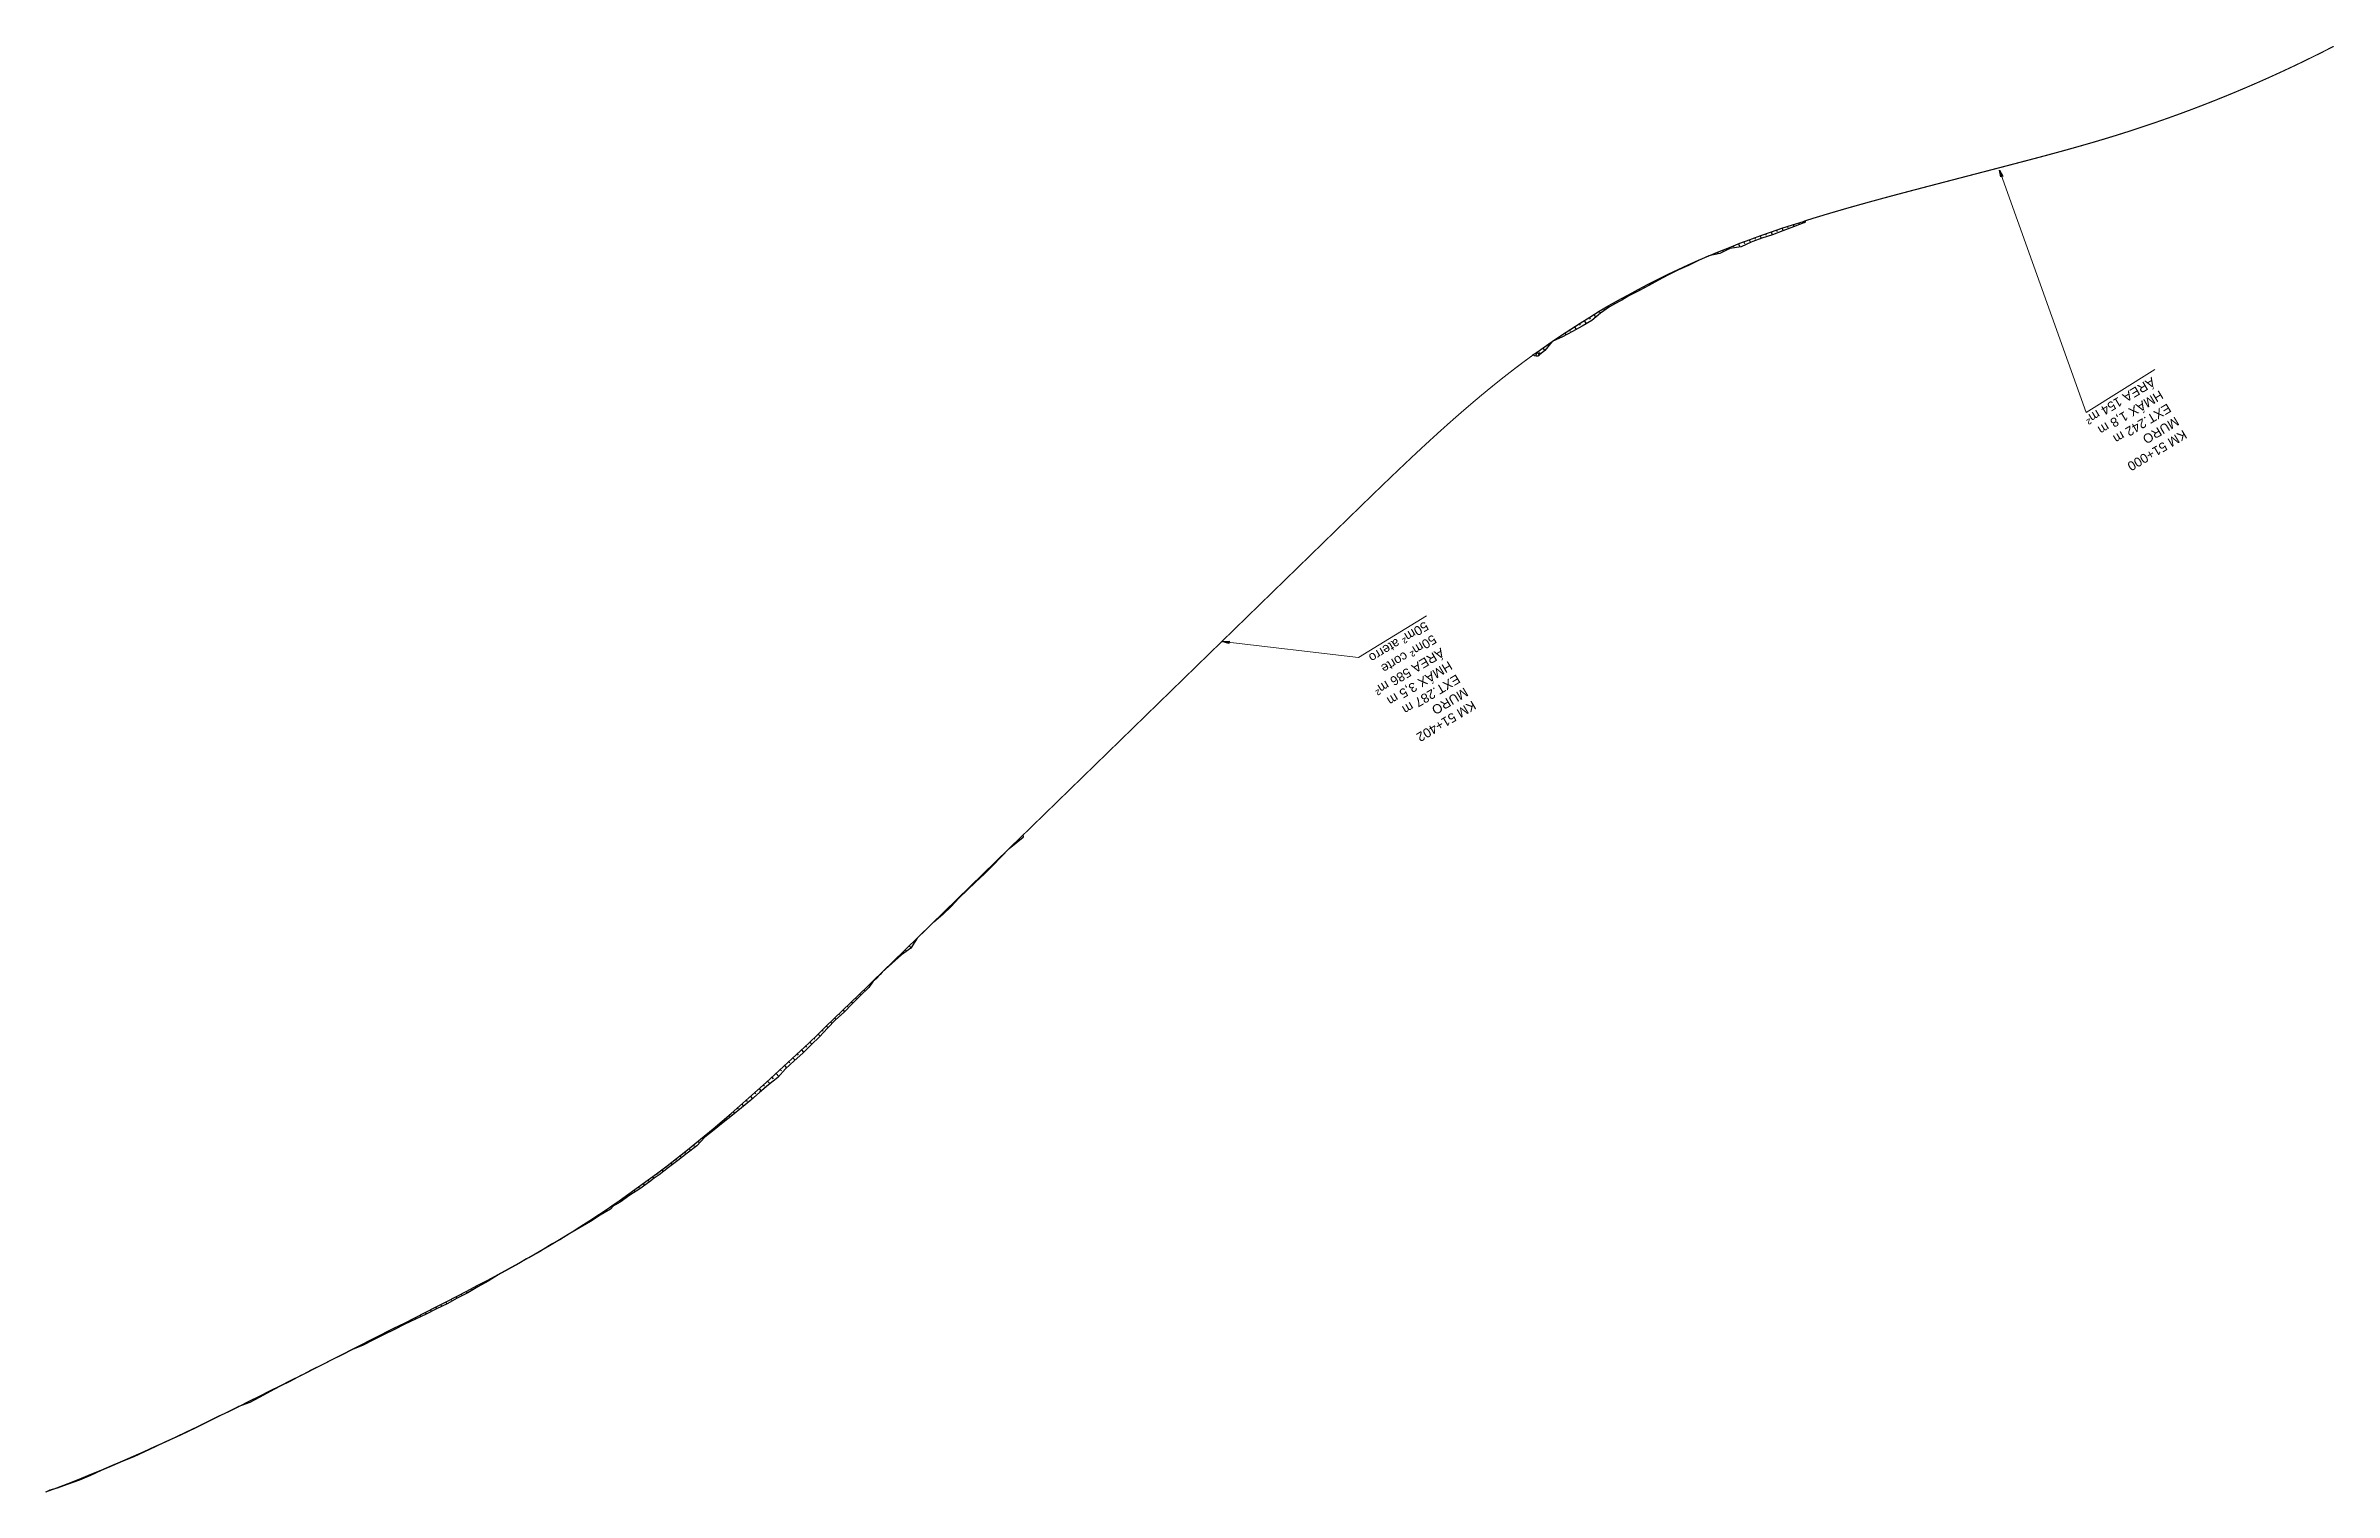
# Model space of a CAD drawing. Header units: metres. Extents: x 288738 to 324331, y 7399322 to 7465117.
# Drawn here: x 315005 to 315997, y 7432045 to 7432671 of the extents above; entities that cross this region are included whole.
import ezdxf

# ---------------------------------------------------------------- set-up
doc = ezdxf.new("R2010")
doc.units = ezdxf.units.M
doc.header["$LTSCALE"] = 10
for name, color, linetype in [('F-HZ-ATERRO-TALUDE', 110, 'Continuous'), ('F-HZ-MUROS', 210, 'Continuous'), ('F-HZ-PIANO-CORTE', 10, 'Continuous'), ('F-HZ-TALUDE', 2, 'Continuous')]:
    doc.layers.add(name, color=color, linetype=linetype)
doc.layers.add('U-HZ-TEXTO-MUROS', color=2, linetype='Continuous', lineweight=0)
doc.styles.add('ARIAL', font='arial.ttf')
doc.styles.add('DIM', font='arial.ttf', dxfattribs={"width": 0.8})
doc.dimstyles.new('U-1_2000', dxfattribs={"dimscale": 2, "dimtxt": 1.5, "dimasz": 0.75, "dimexe": 0.75, "dimexo": 0.75, "dimgap": 0.25, "dimtad": 1, "dimzin": 4, "dimtxsty": 'DIM', "dimblk": 'ARCHTICK', "dimcen": 0.7, "dimdle": 0.75, "dimclrd": 256, "dimclre": 256, "dimclrt": 256, "dimaunit": 1, "dimadec": 3, "dimazin": 2, "dimtfac": 1, "dimtofl": 0, "dimtmove": 0, "dimatfit": 3, "dimldrblk": 'CLOSEDBLANK', "dimfxl": 0, "dimtolj": 1, "dimtzin": 0, "dimlwd": -1, "dimlwe": -1, "dimarcsym": 0})

msp = doc.modelspace()

# ---------------------------------------------------------------- texts
at = {"layer": 'U-HZ-TEXTO-MUROS', "linetype": 'Continuous', "lineweight": -3, "char_height": 4, "attachment_point": 7, "rotation": 210.890052, "style": 'ARIAL'}
for s, insert in [('KM 51+000\\PMURO\\PEXT.242 m\\PHMÁX 1,8 m\\PÁREA 154 m²', (315917.565, 7432527.763)), ('KM 51+402\\PMURO\\PEXT.287 m\\PHMÁX 3,5 m\\PÁREA 586 m²^J50m² corte\\P50m² aterro', (315602.775, 7432421.913)), ('KM 51+402\\PMURO\\PEXT.287 m\\PHMÁX 3,5 m\\PÁREA 586 m²^J50m² corte\\P50m² aterro', (315602.775, 7432421.913))]:
    msp.add_mtext(s, dxfattribs=dict(at, insert=insert))

# ---------------------------------------------------------------- blocks, each defined once
blk = doc.blocks.new('_ArchTick')
at = {"color": 0, "linetype": 'ByBlock', "const_width": 0.15}
blk.add_lwpolyline([(-0.5, -0.5), (0.5, 0.5)], dxfattribs=at)

# ---------------------------------------------------------------- linework, layer by layer
at = {"layer": 'F-HZ-ATERRO-TALUDE', "linetype": 'Continuous', "lineweight": -3}
for p, q in [((315767.015, 7432595.077), (315767.22, 7432594.434)), ((315738.634, 7432585.25), (315739.161, 7432583.911)), ((315740.967, 7432586.13), (315741.224, 7432585.466)), ((315743.312, 7432587.007), (315743.753, 7432585.845)), ((315745.661, 7432587.864), (315745.883, 7432587.27)), ((315748.019, 7432588.716), (315748.44, 7432587.567)), ((315750.384, 7432589.548), (315750.596, 7432588.958)), ((315752.749, 7432590.377), (315753.179, 7432589.159)), ((315755.122, 7432591.184), (315755.322, 7432590.608)), ((315757.494, 7432591.989), (315757.864, 7432590.907)), ((315759.874, 7432592.772), (315760.043, 7432592.269)), ((315762.253, 7432593.554), (315762.559, 7432592.627)), ((315764.635, 7432594.317), (315764.764, 7432593.919)), ((315715.742, 7432575.66), (315715.854, 7432575.419)), ((315718.02, 7432576.693), (315718.068, 7432576.588)), ((315720.303, 7432577.71), (315720.353, 7432577.598)), ((315722.594, 7432578.711), (315722.606, 7432578.684)), ((315724.89, 7432579.7), (315724.902, 7432579.672)), ((315727.163, 7432580.657), (315727.227, 7432580.508)), ((315729.427, 7432581.599), (315729.742, 7432580.853)), ((315731.73, 7432582.534), (315731.893, 7432582.141)), ((315734.049, 7432583.465), (315734.299, 7432582.853)), ((315736.344, 7432584.362), (315736.522, 7432583.919)), ((315695.545, 7432565.712), (315695.71, 7432565.405)), ((315697.764, 7432566.873), (315698.072, 7432566.29)), ((315699.986, 7432568.027), (315700.128, 7432567.753)), ((315702.219, 7432569.159), (315702.476, 7432568.657)), ((315704.455, 7432570.282), (315704.565, 7432570.064)), ((315706.699, 7432571.384), (315706.856, 7432571.067)), ((315708.947, 7432572.477), (315709.004, 7432572.36)), ((315711.206, 7432573.552), (315711.306, 7432573.344)), ((315713.47, 7432574.614), (315713.519, 7432574.511)), ((315678.114, 7432555.896), (315678.367, 7432555.475)), ((315680.263, 7432557.164), (315680.648, 7432556.514)), ((315682.414, 7432558.43), (315682.552, 7432558.193)), ((315684.585, 7432559.673), (315684.882, 7432559.158)), ((315686.759, 7432560.915), (315686.918, 7432560.634)), ((315688.946, 7432562.133), (315689.241, 7432561.606)), ((315691.137, 7432563.342), (315691.271, 7432563.1)), ((315693.339, 7432564.529), (315693.643, 7432563.971)), ((315663.335, 7432546.592), (315663.859, 7432545.799)), ((315665.416, 7432547.963), (315665.751, 7432547.449)), ((315667.518, 7432549.319), (315668.272, 7432548.148)), ((315669.628, 7432550.671), (315670.035, 7432550.029)), ((315671.753, 7432552.001), (315672.621, 7432550.614)), ((315673.881, 7432553.327), (315674.342, 7432552.581)), ((315676.001, 7432554.616), (315676.731, 7432553.416)), ((315386.467, 7432288.042), (315386.488, 7432288.02)), ((315375.864, 7432277.718), (315376.168, 7432277.405)), ((315377.632, 7432279.44), (315377.924, 7432279.14)), ((315379.399, 7432281.161), (315380.223, 7432280.314)), ((315381.142, 7432282.857), (315381.353, 7432282.64)), ((315382.885, 7432284.554), (315382.904, 7432284.534)), ((315384.676, 7432286.298), (315384.686, 7432286.287)), ((315356.154, 7432258.552), (315356.404, 7432258.294)), ((315357.948, 7432260.292), (315358.427, 7432259.799)), ((315359.741, 7432262.033), (315359.992, 7432261.775)), ((315345.366, 7432248.147), (315345.678, 7432247.821)), ((315347.169, 7432249.875), (315347.743, 7432249.277)), ((315348.969, 7432251.607), (315349.279, 7432251.286)), ((315350.769, 7432253.34), (315351.421, 7432252.664)), ((315352.564, 7432255.076), (315352.858, 7432254.772)), ((315354.36, 7432256.812), (315354.885, 7432256.269)), ((315336.327, 7432239.537), (315337.22, 7432238.593)), ((315338.14, 7432241.256), (315338.582, 7432240.789)), ((315339.951, 7432242.975), (315340.816, 7432242.066)), ((315341.757, 7432244.697), (315342.145, 7432244.29)), ((315343.563, 7432246.419), (315344.251, 7432245.699)), ((315325.382, 7432229.307), (315326.299, 7432228.315)), ((315327.213, 7432231.004), (315327.665, 7432230.517)), ((315329.044, 7432232.703), (315329.946, 7432231.735)), ((315330.868, 7432234.407), (315331.339, 7432233.904)), ((315332.691, 7432236.113), (315333.657, 7432235.085)), ((315334.509, 7432237.824), (315334.973, 7432237.333)), ((315314.343, 7432219.254), (315315.23, 7432218.267)), ((315316.198, 7432220.924), (315316.658, 7432220.415)), ((315318.048, 7432222.595), (315319.04, 7432221.502)), ((315319.886, 7432224.268), (315320.46, 7432223.639)), ((315321.722, 7432225.943), (315322.935, 7432224.618)), ((315323.551, 7432227.623), (315324.075, 7432227.054)), ((315303.109, 7432209.356), (315303.773, 7432208.588)), ((315304.993, 7432210.991), (315305.354, 7432210.577)), ((315306.873, 7432212.632), (315307.65, 7432211.746)), ((315308.747, 7432214.279), (315309.16, 7432213.811)), ((315310.617, 7432215.932), (315311.479, 7432214.961)), ((315312.482, 7432217.591), (315312.917, 7432217.104)), ((315291.683, 7432199.673), (315292.073, 7432199.202)), ((315293.603, 7432201.27), (315293.804, 7432201.03)), ((315295.517, 7432202.875), (315295.945, 7432202.367)), ((315297.424, 7432204.486), (315297.658, 7432204.211)), ((315299.325, 7432206.103), (315299.849, 7432205.49)), ((315301.219, 7432207.727), (315301.518, 7432207.379)), ((315278.117, 7432188.74), (315278.441, 7432188.326)), ((315280.077, 7432190.284), (315280.734, 7432189.452)), ((315282.035, 7432191.832), (315282.366, 7432191.416)), ((315283.981, 7432193.391), (315284.693, 7432192.505)), ((315285.924, 7432194.954), (315286.313, 7432194.474)), ((315287.847, 7432196.519), (315288.516, 7432195.701)), ((315289.763, 7432198.087), (315289.997, 7432197.804)), ((315266.202, 7432179.679), (315266.516, 7432179.253)), ((315268.205, 7432181.164), (315268.796, 7432180.372)), ((315270.201, 7432182.66), (315270.5, 7432182.264)), ((315272.188, 7432184.17), (315272.793, 7432183.375)), ((315274.173, 7432185.682), (315274.479, 7432185.284)), ((315276.147, 7432187.209), (315276.775, 7432186.399)), ((315251.987, 7432169.557), (315252.318, 7432169.076)), ((315254.031, 7432170.967), (315254.264, 7432170.632)), ((315256.075, 7432172.399), (315256.515, 7432171.771)), ((315258.118, 7432173.833), (315258.328, 7432173.536)), ((315260.146, 7432175.284), (315260.634, 7432174.603)), ((315262.174, 7432176.735), (315262.452, 7432176.35)), ((315264.188, 7432178.207), (315264.78, 7432177.396)), ((315241.658, 7432162.645), (315241.8, 7432162.427)), ((315243.745, 7432164.017), (315244.041, 7432163.568)), ((315245.828, 7432165.392), (315245.992, 7432165.147)), ((315247.898, 7432166.781), (315248.311, 7432166.167)), ((315249.956, 7432168.167), (315250.171, 7432167.852)), ((315228.988, 7432154.648), (315229.039, 7432154.565)), ((315231.117, 7432155.957), (315231.197, 7432155.827)), ((315233.242, 7432157.271), (315233.277, 7432157.217)), ((315202.973, 7432139.732), (315203.018, 7432139.649)), ((315205.167, 7432140.928), (315205.238, 7432140.799)), ((315207.357, 7432142.133), (315207.391, 7432142.071)), ((315209.546, 7432143.34), (315209.618, 7432143.211)), ((315183.128, 7432129.204), (315183.489, 7432128.493)), ((315185.344, 7432130.356), (315185.532, 7432129.989)), ((315187.559, 7432131.508), (315187.955, 7432130.74)), ((315189.766, 7432132.667), (315189.937, 7432132.339)), ((315191.973, 7432133.828), (315192.248, 7432133.301)), ((315194.178, 7432134.999), (315194.301, 7432134.765)), ((315196.383, 7432136.173), (315196.608, 7432135.75)), ((315198.581, 7432137.354), (315198.669, 7432137.191)), ((315200.778, 7432138.538), (315200.897, 7432138.319)), ((315165.334, 7432120.128), (315165.649, 7432119.477)), ((315167.563, 7432121.257), (315167.729, 7432120.917)), ((315169.793, 7432122.385), (315170.139, 7432121.678)), ((315172.02, 7432123.516), (315172.19, 7432123.17)), ((315174.247, 7432124.648), (315174.582, 7432123.971)), ((315176.47, 7432125.784), (315176.664, 7432125.393)), ((315178.692, 7432126.92), (315179.137, 7432126.031)), ((315180.91, 7432128.062), (315181.113, 7432127.66)), ((315145.255, 7432109.999), (315145.363, 7432109.766)), ((315147.486, 7432111.124), (315147.695, 7432110.676)), ((315149.717, 7432112.25), (315149.821, 7432112.029)), ((315151.948, 7432113.375), (315152.157, 7432112.932)), ((315154.181, 7432114.501), (315154.301, 7432114.247)), ((315156.412, 7432115.627), (315156.68, 7432115.062)), ((315158.642, 7432116.751), (315158.767, 7432116.49)), ((315160.872, 7432117.876), (315161.108, 7432117.386)), ((315163.103, 7432119.002), (315163.241, 7432118.716)), ((315125.169, 7432099.868), (315125.213, 7432099.771)), ((315127.402, 7432100.994), (315127.425, 7432100.942)), ((315129.634, 7432102.12), (315129.685, 7432102.009)), ((315131.866, 7432103.246), (315131.893, 7432103.188)), ((315134.098, 7432104.372), (315134.154, 7432104.251)), ((315136.331, 7432105.497), (315136.359, 7432105.436)), ((315138.562, 7432106.623), (315138.633, 7432106.471)), ((315140.793, 7432107.748), (315140.87, 7432107.582)), ((315143.024, 7432108.873), (315143.25, 7432108.387))]:
    msp.add_line(p, q, dxfattribs=at)
at = {"layer": 'F-HZ-MUROS', "linetype": 'Continuous', "lineweight": -3, "const_width": 0.5}
for points in [[(315996.42, 7432670.786), (315996.258, 7432670.702), (315991.694, 7432668.378), (315987.11, 7432666.093), (315982.506, 7432663.849), (315977.883, 7432661.646), (315973.241, 7432659.483), (315968.58, 7432657.361), (315963.901, 7432655.281), (315959.204, 7432653.241), (315954.489, 7432651.243), (315949.758, 7432649.286), (315945.009, 7432647.371), (315940.244, 7432645.498), (315935.463, 7432643.666), (315930.666, 7432641.877), (315925.854, 7432640.13), (315921.027, 7432638.425), (315916.185, 7432636.763), (315911.329, 7432635.143), (315906.459, 7432633.566), (315901.576, 7432632.032), (315896.68, 7432630.54), (315891.775, 7432629.088), (315886.869, 7432627.675), (315881.964, 7432626.295), (315877.062, 7432624.944), (315872.164, 7432623.618), (315867.27, 7432622.312), (315862.382, 7432621.022), (315857.502, 7432619.744), (315852.631, 7432618.473), (315847.769, 7432617.205), (315828.415, 7432612.16), (315823.598, 7432610.904), (315818.79, 7432609.646), (315813.99, 7432608.388), (315809.202, 7432607.124), (315804.424, 7432605.849), (315799.659, 7432604.562), (315794.907, 7432603.261), (315790.168, 7432601.942), (315785.444, 7432600.602), (315780.735, 7432599.238), (315776.042, 7432597.85), (315771.367, 7432596.431), (315767.015, 7432595.077), (315767.014, 7432595.077)], [(315996.42, 7432670.786), (315996.258, 7432670.702), (315991.694, 7432668.378), (315987.11, 7432666.093), (315982.506, 7432663.849), (315977.883, 7432661.646), (315973.241, 7432659.483), (315968.58, 7432657.361), (315963.901, 7432655.281), (315959.204, 7432653.241), (315954.489, 7432651.243), (315949.758, 7432649.286), (315945.009, 7432647.371), (315940.244, 7432645.498), (315935.463, 7432643.666), (315930.666, 7432641.877), (315925.854, 7432640.13), (315921.027, 7432638.425), (315916.185, 7432636.763), (315911.329, 7432635.143), (315906.459, 7432633.566), (315901.576, 7432632.032), (315896.68, 7432630.54), (315891.775, 7432629.088), (315886.869, 7432627.675), (315881.964, 7432626.295), (315877.062, 7432624.944), (315872.164, 7432623.618), (315867.27, 7432622.312), (315862.382, 7432621.022), (315857.502, 7432619.744), (315852.631, 7432618.473), (315847.769, 7432617.205), (315828.415, 7432612.16), (315823.598, 7432610.904), (315818.79, 7432609.646), (315813.99, 7432608.388), (315809.202, 7432607.124), (315804.424, 7432605.849), (315799.659, 7432604.562), (315794.907, 7432603.261), (315790.168, 7432601.942), (315785.444, 7432600.602), (315780.735, 7432599.238), (315776.042, 7432597.85), (315771.367, 7432596.431), (315767.015, 7432595.077), (315767.014, 7432595.077)], [(315651.399, 7432538.375), (315649.906, 7432537.307), (315645.861, 7432534.338), (315641.85, 7432531.314), (315637.877, 7432528.241), (315635.934, 7432526.712), (315634.618, 7432525.665), (315630.846, 7432522.619), (315627.098, 7432519.529), (315623.374, 7432516.397), (315619.673, 7432513.224), (315615.991, 7432510.015), (315612.328, 7432506.771), (315608.683, 7432503.494), (315605.054, 7432500.186), (315601.437, 7432496.85), (315597.832, 7432493.488), (315594.237, 7432490.102), (315590.651, 7432486.694), (315587.069, 7432483.268), (315583.491, 7432479.824), (315579.915, 7432476.365), (315576.339, 7432472.893), (315572.759, 7432469.413), (315569.176, 7432465.925), (315428.105, 7432328.58)], [(315635.787, 7432526.595), (315634.618, 7432525.665), (315630.846, 7432522.619), (315627.098, 7432519.529), (315623.374, 7432516.397), (315619.673, 7432513.224), (315615.991, 7432510.015), (315612.328, 7432506.771), (315608.683, 7432503.494), (315605.054, 7432500.186), (315601.437, 7432496.85), (315597.832, 7432493.488), (315594.237, 7432490.102), (315590.651, 7432486.694), (315587.069, 7432483.268), (315583.491, 7432479.824), (315579.915, 7432476.365), (315576.339, 7432472.893), (315572.759, 7432469.413), (315569.176, 7432465.925), (315428.105, 7432328.58)]]:
    msp.add_lwpolyline(points, dxfattribs=at)
at = {"layer": 'F-HZ-PIANO-CORTE'}
for p, q in [((315650.763, 7432536.722), (315651.435, 7432538.4)), ((315652.439, 7432537.126), (315651.435, 7432538.4)), ((315652.859, 7432537.476), (315652.401, 7432538.119)), ((315654.776, 7432539.079), (315653.979, 7432540.216)), ((315656.363, 7432541.011), (315656.161, 7432541.302)), ((315657.949, 7432542.943), (315657.935, 7432542.965)), ((315408.371, 7432309.027), (315408.201, 7432309.202)), ((315410.213, 7432310.717), (315410.102, 7432310.831)), ((315412.042, 7432312.42), (315411.782, 7432312.688)), ((315413.786, 7432314.212), (315413.679, 7432314.322)), ((315397.768, 7432298.432), (315397.462, 7432298.747)), ((315399.441, 7432300.29), (315399.345, 7432300.389)), ((315401.135, 7432302.127), (315401.037, 7432302.227)), ((315402.974, 7432303.82), (315402.901, 7432303.896)), ((315404.805, 7432305.523), (315404.619, 7432305.714)), ((315406.583, 7432307.279), (315406.497, 7432307.369)), ((315390.384, 7432291.697), (315390.305, 7432291.778)), ((315392.282, 7432293.323), (315392.187, 7432293.421)), ((315394.168, 7432294.963), (315393.881, 7432295.259)), ((315395.978, 7432296.688), (315395.825, 7432296.846)), ((315365.378, 7432267.213), (315365.229, 7432267.366)), ((315219.845, 7432149.062), (315219.817, 7432149.109)), ((315221.98, 7432150.363), (315221.944, 7432150.423)), ((315215.481, 7432146.622), (315215.47, 7432146.642)), ((315217.671, 7432147.828), (315217.626, 7432147.906)), ((315106.689, 7432090.321), (315106.603, 7432090.509)), ((315108.927, 7432091.434), (315108.882, 7432091.533)), ((315111.168, 7432092.542), (315111.07, 7432092.757)), ((315113.384, 7432093.698), (315113.343, 7432093.79)), ((315115.597, 7432094.862), (315115.531, 7432095.006)), ((315117.815, 7432096.015), (315117.788, 7432096.073)), ((315120.011, 7432097.21), (315119.99, 7432097.255)), ((315086.568, 7432080.344), (315086.54, 7432080.406)), ((315088.784, 7432081.502), (315088.75, 7432081.575)), ((315091.121, 7432082.384), (315091.053, 7432082.535)), ((315093.471, 7432083.238), (315093.216, 7432083.795)), ((315095.679, 7432084.404), (315095.563, 7432084.657)), ((315097.868, 7432085.611), (315097.678, 7432086.027)), ((315100.057, 7432086.818), (315099.983, 7432086.982)), ((315102.247, 7432088.025), (315102.138, 7432088.264)), ((315104.466, 7432089.177), (315104.418, 7432089.282)), ((315066.334, 7432070.518), (315066.275, 7432070.648)), ((315068.591, 7432071.592), (315068.561, 7432071.658)), ((315070.849, 7432072.666), (315070.787, 7432072.802)), ((315073.074, 7432073.805), (315073.055, 7432073.846)), ((315075.297, 7432074.95), (315075.286, 7432074.974)), ((315077.541, 7432076.051), (315077.537, 7432076.059)), ((315079.787, 7432077.149), (315079.781, 7432077.162)), ((315082.067, 7432078.173), (315082.047, 7432078.218)), ((315084.352, 7432079.189), (315084.272, 7432079.364)), ((315043.692, 7432059.925), (315043.568, 7432060.215)), ((315045.943, 7432061.012), (315045.896, 7432061.123)), ((315048.195, 7432062.098), (315048.129, 7432062.251)), ((315050.463, 7432063.151), (315050.434, 7432063.217)), ((315052.73, 7432064.204), (315052.681, 7432064.315)), ((315054.984, 7432065.286), (315054.968, 7432065.323)), ((315057.238, 7432066.368), (315057.222, 7432066.403)), ((315059.531, 7432067.362), (315059.51, 7432067.41)), ((315061.826, 7432068.355), (315061.755, 7432068.515)), ((315064.081, 7432069.434), (315064.048, 7432069.508)), ((315020.703, 7432050.114), (315020.547, 7432050.513)), ((315023.004, 7432051.093), (315022.934, 7432051.27)), ((315025.295, 7432052.093), (315025.178, 7432052.385)), ((315027.56, 7432053.151), (315027.522, 7432053.244)), ((315029.835, 7432054.187), (315029.792, 7432054.291)), ((315032.149, 7432055.132), (315032.123, 7432055.197)), ((315034.46, 7432056.085), (315034.399, 7432056.233)), ((315036.755, 7432057.076), (315036.725, 7432057.148)), ((315039.054, 7432058.059), (315038.991, 7432058.209)), ((315041.376, 7432058.986), (315041.328, 7432059.099)), ((315011.327, 7432046.641), (315011.234, 7432046.888)), ((315013.676, 7432047.498), (315013.622, 7432047.639)), ((315016.024, 7432048.356), (315015.899, 7432048.68)), ((315018.371, 7432049.217), (315018.298, 7432049.405))]:
    msp.add_line(p, q, dxfattribs=at)
at = {"layer": 'F-HZ-TALUDE', "linetype": 'Continuous', "lineweight": -3}
msp.add_line((315366.831, 7432268.797), (315365.134, 7432266.947), dxfattribs=at)
for points in [[(315651.399, 7432538.375), (315653.96, 7432540.203), (315657.935, 7432542.965), (315661.943, 7432545.676), (315665.986, 7432548.338), (315670.062, 7432550.948), (315674.17, 7432553.507), (315678.31, 7432556.014), (315682.481, 7432558.47), (315686.682, 7432560.872), (315687.716, 7432561.453), (315690.913, 7432563.222), (315695.173, 7432565.518), (315699.461, 7432567.76), (315703.776, 7432569.948), (315708.118, 7432572.082), (315712.487, 7432574.161), (315716.881, 7432576.185), (315721.299, 7432578.154), (315725.742, 7432580.066), (315730.207, 7432581.923), (315734.695, 7432583.724), (315739.204, 7432585.47), (315743.732, 7432587.164), (315744.381, 7432587.402), (315748.282, 7432588.811), (315752.857, 7432590.415), (315757.454, 7432591.976), (315762.072, 7432593.496), (315766.71, 7432594.981), (315767.015, 7432595.077)], [(315767.22, 7432594.434), (315766.927, 7432594.303), (315762.382, 7432592.559), (315757.824, 7432590.892), (315753.288, 7432589.195), (315748.701, 7432587.667), (315744.837, 7432586.192), (315744.16, 7432586.032), (315739.773, 7432584.019), (315734.924, 7432583.16), (315730.585, 7432581.023), (315725.749, 7432580.048), (315721.33, 7432578.085), (315717, 7432575.927), (315712.579, 7432573.969), (315708.238, 7432571.84), (315704.015, 7432569.478), (315699.751, 7432567.203), (315695.506, 7432564.896), (315691.176, 7432562.745), (315688.032, 7432560.894), (315687.001, 7432560.31), (315682.754, 7432558.001), (315678.795, 7432555.206), (315675.098, 7432552.001), (315670.888, 7432549.643), (315666.695, 7432547.247), (315662.369, 7432545.038)], [(315657.949, 7432542.943), (315654.761, 7432539.061), (315652.439, 7432537.126)], [(315005.393, 7432044.707), (315010.231, 7432046.504), (315015.042, 7432048.343), (315019.828, 7432050.224), (315024.588, 7432052.142), (315029.324, 7432054.094), (315034.037, 7432056.078), (315038.726, 7432058.093), (315043.393, 7432060.137), (315048.037, 7432062.209), (315052.66, 7432064.305), (315057.264, 7432066.422), (315061.848, 7432068.558), (315066.413, 7432070.713), (315070.961, 7432072.885), (315075.491, 7432075.073), (315080.007, 7432077.272), (315084.508, 7432079.48), (315088.309, 7432081.356), (315088.996, 7432081.697), (315093.475, 7432083.924), (315097.95, 7432086.162), (315102.421, 7432088.407), (315106.892, 7432090.654), (315111.361, 7432092.904), (315115.829, 7432095.156), (315156.224, 7432115.532), (315160.735, 7432117.807), (315165.249, 7432120.085), (315169.765, 7432122.37), (315174.281, 7432124.665), (315178.796, 7432126.973), (315183.308, 7432129.297), (315187.816, 7432131.642), (315192.317, 7432134.009), (315196.811, 7432136.401), (315201.298, 7432138.818), (315205.777, 7432141.26), (315210.248, 7432143.728), (315214.706, 7432146.229), (315219.144, 7432148.778), (315223.561, 7432151.373), (315227.957, 7432154.015), (315232.33, 7432156.703), (315233.341, 7432157.333), (315236.68, 7432159.437), (315241.002, 7432162.214), (315245.296, 7432165.035), (315249.561, 7432167.898), (315251.117, 7432168.958), (315253.798, 7432170.804), (315258.006, 7432173.752), (315262.183, 7432176.742), (315266.331, 7432179.773), (315268.398, 7432181.308), (315270.448, 7432182.845), (315274.531, 7432185.955), (315278.58, 7432189.1), (315282.597, 7432192.277), (315286.583, 7432195.485), (315290.538, 7432198.722), (315294.464, 7432201.986), (315298.361, 7432205.277), (315302.23, 7432208.593), (315306.074, 7432211.929), (315309.892, 7432215.287), (315313.687, 7432218.664), (315317.458, 7432222.058), (315321.207, 7432225.47), (315324.937, 7432228.895), (315328.647, 7432232.333), (315332.34, 7432235.782), (315336.015, 7432239.242), (315339.674, 7432242.711), (315343.32, 7432246.187), (315346.954, 7432249.668), (315350.576, 7432253.154), (315354.186, 7432256.643), (315357.787, 7432260.135), (315361.382, 7432263.626), (315364.971, 7432267.115), (315366.767, 7432268.862), (315368.554, 7432270.602), (315372.137, 7432274.09), (315428.105, 7432328.58)], [(315415.56, 7432315.97), (315415.301, 7432315.767), (315411.811, 7432312.183), (315408.125, 7432308.802), (315404.567, 7432305.288), (315400.888, 7432301.899), (315397.537, 7432298.174), (315393.917, 7432294.724), (315390.113, 7432291.465)], [(315386.488, 7432288.02), (315382.904, 7432284.534), (315380.148, 7432280.196), (315376.001, 7432277.288)], [(315361.903, 7432263.088), (315358.263, 7432259.644), (315354.714, 7432256.098), (315351.235, 7432252.47), (315347.523, 7432249.076), (315344.018, 7432245.458), (315340.553, 7432241.787), (315336.91, 7432238.296), (315333.313, 7432234.745), (315329.541, 7432231.374), (315325.858, 7432227.898), (315322.467, 7432224.093), (315318.4, 7432221.019), (315314.562, 7432217.687), (315310.751, 7432214.318), (315306.83, 7432211.066), (315302.868, 7432207.854), (315298.847, 7432204.706), (315294.871, 7432201.501), (315290.923, 7432198.257), (315287.384, 7432194.499), (315283.262, 7432191.445), (315279.232, 7432188.268), (315275.144, 7432185.158), (315271.047, 7432182.051), (315268.985, 7432180.522), (315266.961, 7432178.92), (315262.741, 7432175.971), (315258.421, 7432173.165), (315254.267, 7432170.128), (315251.382, 7432168.571), (315250.046, 7432167.184), (315245.6, 7432164.577), (315241.283, 7432161.781)], [(315223.582, 7432151.338), (315219.206, 7432148.673), (315214.721, 7432146.204)], [(315233.409, 7432157.223), (315232.399, 7432156.593), (315228.068, 7432153.831)], [(315210.321, 7432143.597), (315205.842, 7432141.141), (315201.403, 7432138.624), (315197.032, 7432135.987), (315192.583, 7432133.503), (315188.215, 7432130.869), (315183.666, 7432128.594), (315179.244, 7432126.08), (315174.616, 7432123.989), (315170.11, 7432121.664), (315165.564, 7432119.435), (315160.967, 7432117.321), (315156.494, 7432114.964), (315151.923, 7432112.823), (315147.426, 7432110.539), (315142.945, 7432108.231), (315138.282, 7432106.328), (315133.792, 7432104.068), (315129.302, 7432101.817), (315124.816, 7432099.573)], [(315120.314, 7432097.376), (315116.931, 7432095.534), (315115.893, 7432095.018), (315111.46, 7432092.686), (315106.976, 7432090.469), (315102.526, 7432088.179), (315098.134, 7432085.758), (315093.743, 7432083.337), (315089.029, 7432081.623), (315088.342, 7432081.284), (315084.592, 7432079.296), (315080.013, 7432077.259), (315075.5, 7432075.054), (315071.023, 7432072.749), (315066.471, 7432070.584), (315061.921, 7432068.396), (315057.279, 7432066.388), (315052.709, 7432064.194), (315048.103, 7432062.056), (315043.519, 7432059.841), (315038.786, 7432057.952), (315034.099, 7432055.929), (315029.365, 7432053.995), (315024.716, 7432051.822), (315019.989, 7432049.81), (315015.159, 7432048.039), (315010.317, 7432046.272)]]:
    msp.add_lwpolyline(points, dxfattribs=at)
at = {"layer": 'F-HZ-TALUDE'}
for points in [[(315662.369, 7432545.038), (315657.949, 7432542.943)], [(315376.001, 7432277.288), (315367.651, 7432269.722), (315366.831, 7432268.797)], [(315363.752, 7432265.93), (315361.903, 7432263.088)], [(315365.134, 7432266.947), (315363.752, 7432265.93)], [(315241.283, 7432161.781), (315233.409, 7432157.223)], [(315228.068, 7432153.831), (315224.453, 7432151.909), (315223.582, 7432151.338)], [(315214.721, 7432146.204), (315213.557, 7432145.584), (315210.321, 7432143.597)], [(315124.816, 7432099.573), (315120.898, 7432097.713), (315120.314, 7432097.376)], [(315010.317, 7432046.272), (315007.224, 7432045.387), (315005.457, 7432044.53)]]:
    msp.add_lwpolyline(points, dxfattribs=at)
msp.add_lwpolyline([(315415.56, 7432315.97), (315422.683, 7432323.301), (315428.71, 7432328.239, 0.5246506), (315428.634, 7432329.172, 0.2379509)], format="xyb", dxfattribs=at)
for centre, radius, start, end in [((315767.015, 7432595.077), 0.675, 287.733248, 17.284738), ((315651.162, 7432538.746), 2.063, 218.591281, 308.242906)]:
    msp.add_arc(centre, radius, start, end, dxfattribs=at)

msp.set_redraw_order([(e.dxf.handle, doc.entitydb.next_handle()) for e in msp.query("TEXT MTEXT ATTDEF DIMENSION ARC_DIMENSION")])  # texts and dimensions are drawn at this point

# ---------------------------------------------------------------- leaders
at = {"layer": 'U-HZ-TEXTO-MUROS', "linetype": 'Continuous', "lineweight": -3}
for points in [[(315851.716, 7432617.212), (315889.249, 7432512.179), (315919.009, 7432530.836)], [(315514.964, 7432412.969), (315574.059, 7432406.107), (315603.532, 7432424.098)], [(315514.964, 7432412.969), (315574.059, 7432406.107), (315603.532, 7432424.098)]]:
    msp.add_leader(points, dimstyle='U-1_2000', override={"dimscale": 1, "dimasz": 3}, dxfattribs=at)

doc.saveas('drawing.dxf')
